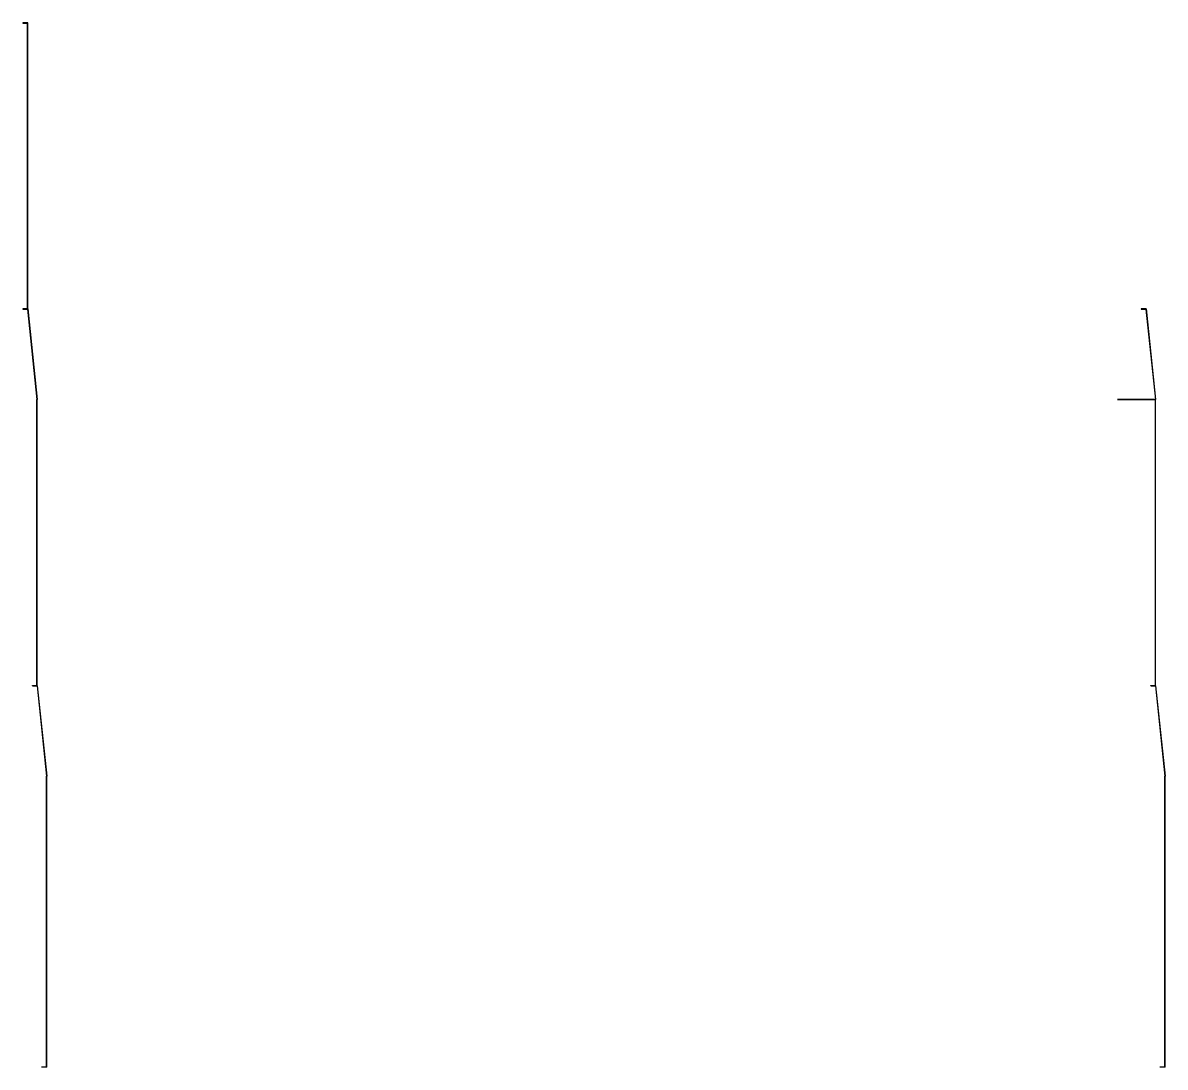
# Model space of a CAD drawing. Header units: inches. Extents: x 20 to 2116, y -32 to 862.
# Drawn here: x 1174 to 2116, y 0 to 862 of the extents above; entities that cross this region are included whole.
import ezdxf

# ---------------------------------------------------------------- set-up
doc = ezdxf.new("R2010")
doc.units = ezdxf.units.IN
doc.header["$MEASUREMENT"] = 0

msp = doc.modelspace()

# ---------------------------------------------------------------- linework, layer by layer
at = {"color": 254}
for p, q in [((1173.55538, 862.2032), (1173.55538, 861.9932)), ((1177.55538, 862.2032), (1173.55538, 862.2032)), ((1173.55538, 861.9932), (1177.34538, 861.9932)), ((1177.34538, 626.1932), (1177.34538, 861.9932)), ((1177.34538, 626.1932), (1177.34538, 861.9932)), ((1177.55538, 625.9832), (1177.55538, 862.2032)), ((1173.55538, 626.1932), (1177.34538, 626.1932)), ((1173.55538, 625.9832), (1173.55538, 626.1932)), ((1173.55538, 625.9832), (1173.55538, 625.7732)), ((1177.55538, 625.9832), (1173.55538, 625.9832)), ((1173.55538, 625.7732), (1177.36748, 625.7732)), ((1177.36748, 625.7732), (1185.21938, 551.1801)), ((1177.36748, 625.7732), (1185.21938, 551.1801)), ((1177.55538, 625.9832), (1185.42938, 551.1801)), ((2096.60899, 626.1932), (2100.39899, 626.1932)), ((2096.60899, 625.9832), (2096.60899, 626.1932)), ((2096.60899, 625.9832), (2096.60899, 625.7732)), ((2100.60899, 625.9832), (2096.60899, 625.9832)), ((2096.60899, 625.7732), (2100.4211, 625.7732)), ((2100.4211, 625.7732), (2108.27299, 551.1801)), ((2100.4211, 625.7732), (2108.27299, 551.1801)), ((2100.60899, 625.9832), (2108.48299, 551.1801)), ((1185.21938, 315.1701), (1185.21938, 551.1801)), ((1185.21938, 315.1701), (1185.21938, 551.1801)), ((1185.42938, 314.9601), (1185.42938, 551.1801)), ((2108.27299, 315.1701), (2108.27299, 551.1801)), ((2108.27299, 315.1701), (2108.27299, 551.1801)), ((2108.48299, 314.9601), (2108.48299, 551.1801)), ((1181.42938, 315.1701), (1185.21938, 315.1701)), ((1181.42938, 314.9601), (1181.42938, 315.1701)), ((1181.42938, 314.9601), (1181.42938, 314.7501)), ((1185.42938, 314.9601), (1181.42938, 314.9601)), ((1181.42938, 314.7501), (1185.24148, 314.7501)), ((1185.24148, 314.7501), (1193.09338, 240.157)), ((1185.24148, 314.7501), (1193.09338, 240.157)), ((1185.42938, 314.9601), (1193.30338, 240.157)), ((2104.48299, 315.1701), (2108.27299, 315.1701)), ((2104.48299, 314.9601), (2104.48299, 315.1701)), ((2104.48299, 314.9601), (2104.48299, 314.7501)), ((2108.48299, 314.9601), (2104.48299, 314.9601)), ((2104.48299, 314.7501), (2108.2951, 314.7501)), ((2108.2951, 314.7501), (2116.14699, 240.157)), ((2108.2951, 314.7501), (2116.14699, 240.157)), ((2108.48299, 314.9601), (2116.35699, 240.157)), ((1193.09338, 0.21), (1193.09338, 240.157)), ((1193.09338, 0.21), (1193.09338, 240.157)), ((1193.30338, 0.21), (1193.30338, 240.157)), ((2116.14699, 0.21), (2116.14699, 240.157)), ((2116.14699, 0.21), (2116.14699, 240.157)), ((2116.35699, 0.21), (2116.35699, 240.157)), ((1189.30338, 0.21), (1193.09338, 0.21)), ((1189.30338, 0), (1189.30338, 0.21)), ((1193.30338, 0), (1189.30338, 0)), ((1193.30338, 0), (1193.30338, 0.21)), ((2112.35699, 0.21), (2116.14699, 0.21)), ((2112.35699, 0), (2112.35699, 0.21)), ((2116.35699, 0), (2112.35699, 0)), ((2116.35699, 0), (2116.35699, 0.21))]:
    msp.add_line(p, q, dxfattribs=at)
at = {"color": 254, "extrusion": (-6.12323e-17, -1, 3.7494e-33)}
msp.add_arc((2076.98694, 0, -551.1801), 31.49605, 270, 90, dxfattribs=at)

doc.saveas('drawing.dxf')
